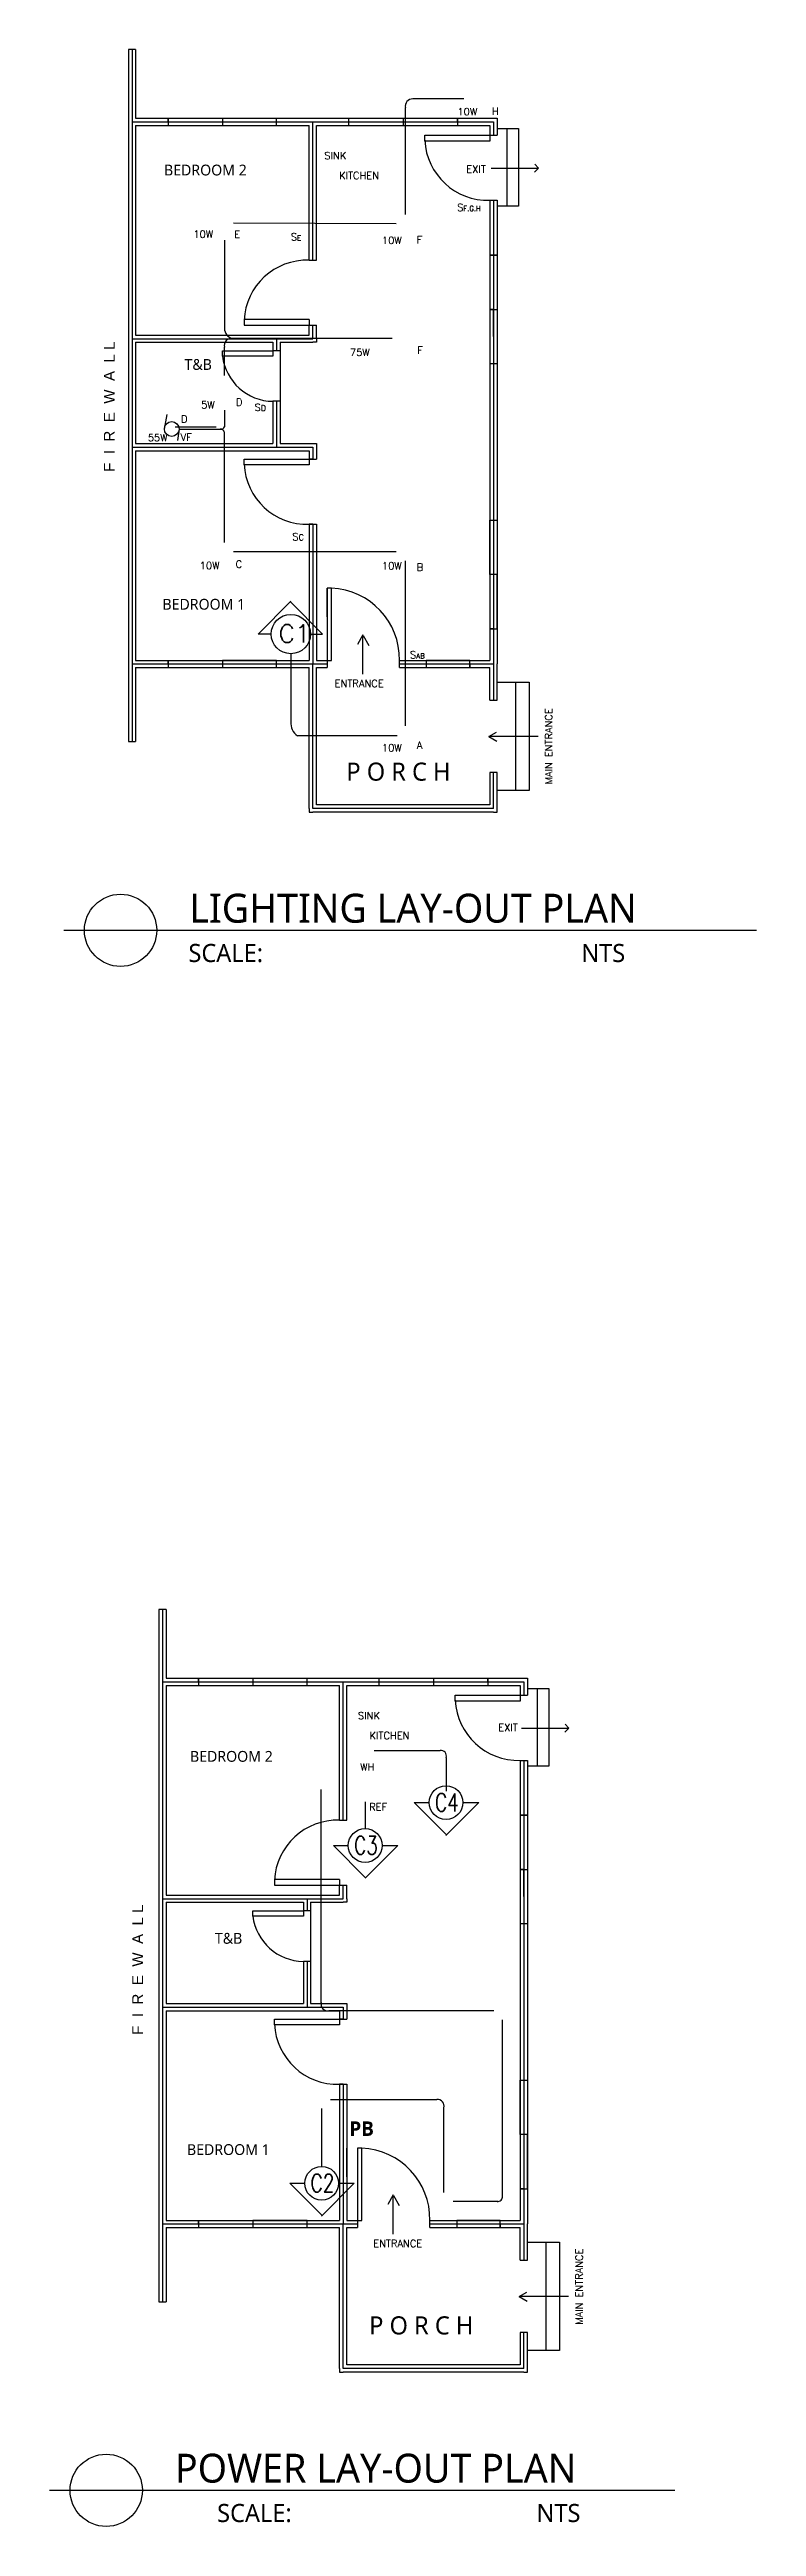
# Model space of a CAD drawing. Header units: millimetres. Extents: x 18078 to 182092, y 10648 to 75430.
# Drawn here: x 139165 to 148944, y 10648 to 44914 of the extents above; entities that cross this region are included whole.
import ezdxf

# ---------------------------------------------------------------- set-up
doc = ezdxf.new("R2010")
doc.units = ezdxf.units.MM
doc.layers.add('A-Roof-Slab', color=12, linetype='Continuous', lineweight=35)
doc.styles.add('Annotative', font='romans.shx')
doc.styles.add('Arch-Dim', font='romans.shx', dxfattribs={"width": 0.75})
doc.styles.add('RomanS', font='romans.shx')

msp = doc.modelspace()

# ---------------------------------------------------------------- texts
at = {"color": 0, "attachment_point": 1}
for s, insert, char_height, width, style in [('10W', (144808.8, 44104.9), 100, 1702.907, 'Annotative'), ('H', (145284.2, 44111), 100, 1702.907, 'Annotative'), ('SINK', (142967.4, 43496.3), 100, 1702.907, 'RomanS'), ('KITCHEN', (143170.9, 43221.2), 100, 1702.907, 'RomanS'), ('EXIT', (144930.6, 43309.8), 100, 1702.907, 'RomanS'), ('S{\\H0.7x;F.G.H} ', (144803.2, 42780.6), 100, 1702.907, 'RomanS'), ('10W', (141155.2, 42410.6), 100, 1702.907, 'RomanS'), ('E', (141719, 42407.9), 100, 1702.907, 'RomanS'), ('S{\\H0.7x;E }', (142503.3, 42372.5), 100, 1702.907, 'RomanS'), ('10W', (143763, 42325.7), 100, 1702.907, 'RomanS'), ('F', (144244.9, 42332.4), 100, 1702.907, 'RomanS'), ('F ', (144252.7, 40804.1), 100, 1702.907, 'Annotative'), ('75W', (143321.3, 40775.2), 100, 1702.907, 'Annotative'), ('D', (140985, 39852.7), 100, 1702.907, 'RomanS'), ('5W', (141261.9, 40049.4), 100, 1702.907, 'RomanS'), ('D ', (141745.2, 40085.8), 100, 1702.907, 'RomanS'), ('S{\\H0.8x;D}', (142002.4, 40014.1), 100, 1702.907, 'RomanS'), ('55W', (140524.5, 39595.5), 100, 1702.907, 'RomanS'), ('VF', (140979.5, 39600.7), 100, 1702.907, 'RomanS'), ('S{\\H0.83x;C} ', (142524.5, 38224.4), 100, 1702.907, 'RomanS'), ('10W', (141243.7, 37825.5), 100, 1702.907, 'RomanS'), ('C', (141740.1, 37844.5), 100, 1702.907, 'RomanS'), ('10W', (143763, 37822.4), 100, 1702.907, 'RomanS'), ('B', (144244.9, 37802.3), 100, 1702.907, 'RomanS'), ('C1', (142334.2, 36960), 250, 303.425, 'Annotative'), ('S{\\H0.7x;AB }', (144152.4, 36590.7), 100, 1702.907, 'Annotative'), ('ENTRANCE', (143110.4, 36194.4), 100, 1702.907, 'RomanS'), ('10W', (143763, 35305.1), 100, 1702.907, 'Annotative'), ('A', (144244.9, 35339.7), 100, 1702.907, 'Annotative'), ('SINK', (143432.4, 21914.8), 100, 307.787, 'RomanS'), ('KITCHEN', (143591.5, 21639.7), 100, 1702.907, 'RomanS'), ('EXIT', (145371.9, 21752.3), 100, 1702.907, 'RomanS'), ('WH', (143462.5, 21204.2), 100, 1702.907, 'Annotative'), ('REF', (143587.6, 20653.4), 100, 1702.907, 'Annotative'), ('ENTRANCE', (143643.8, 14612.9), 100, 1702.907, 'RomanS')]:
    msp.add_mtext(s, dxfattribs=dict(at, insert=insert, char_height=char_height, width=width, style=style))
at = {"attachment_point": 1, "style": 'Annotative'}
for s, insert, char_height, width in [('{\\fSegoe UI Black|b0|i0|c0|p34;BEDROOM 2}', (140749, 43322.2), 150, 1390.131), ('{\\fSegoe UI Black|b0|i0|c0|p34;T&B}', (141032.7, 40632.7, 300), 150, 1390.131), ('{\\fSegoe UI Black|b0|i0|c0|p34;BEDROOM 1}', (140727.1, 37315.2), 150, 1577), ('{\\fSegoe UI Black|b0|i0|c0|p34;P O R C H}', (143272.2, 35049.9), 250, 1854), ('{\\fSegoe UI Black|b0|i0|c0|p34;LIGHTING LAY-OUT PLAN}', (141098.1, 33235.9, 300), 400, 8520.966), ('{\\fSegoe UI Emoji|b0|i0|c0|p34;SCALE:                                                    NTS}', (141087.3, 32541, 300), 250, 7525.858), ('{\\fSegoe UI Black|b0|i0|c0|p34;BEDROOM 2}', (141108.6, 21376.8), 150, 1390.131), ('{\\fSegoe UI Black|b0|i0|c0|p34;T&B}', (141453.3, 18859.4, 300), 150, 1390.131), ('{\\fSegoe UI Black|b0|i0|c0|p34;BEDROOM 1}', (141066.8, 15937), 150, 1577), ('{\\fSegoe UI Black|b0|i0|c0|p34;P O R C H}', (143587.4, 13554.9), 250, 1854), ('{\\fSegoe UI Black|b0|i0|c0|p34;POWER LAY-OUT PLAN}', (140899.2, 11654.5, 300), 400, 7201.709), ('{\\fSegoe UI Emoji|b0|i0|c0|p34;SCALE:                                        NTS}', (141483.9, 10959.5, 300), 250, 6212.367)]:
    msp.add_mtext(s, dxfattribs=dict(at, insert=insert, char_height=char_height, width=width))
at = {"color": 0, "char_height": 100, "width": 1702.907, "attachment_point": 1, "rotation": 90, "style": 'RomanS'}
for insert in [(146020.4, 34747.2), (146441, 13437.8)]:
    msp.add_mtext('MAIN ENTRANCE ', dxfattribs=dict(at, insert=insert))
at = {"color": 0, "char_height": 250, "attachment_point": 1, "style": 'Arch-Dim'}
for s, insert in [('C4', (144497.6, 20789.4)), ('C3', (143378.7, 20196.1)), ('C2', (142776.2, 15522.9))]:
    msp.add_mtext_dynamic_manual_height_columns(s, width=303.425, gutter_width=1250, heights=[0], dxfattribs=dict(at, insert=insert))
at = {"color": 0, "ltscale": 5, "insert": (143313.5, 16251.7), "char_height": 200, "width": 1702.907, "attachment_point": 1, "style": 'Annotative'}
msp.add_mtext('{\\fSegoe UI Semibold|b0|i0|c0|p34;PB}', dxfattribs=at)
at = {"layer": 'A-Roof-Slab', "color": 7, "lineweight": -2, "char_height": 150, "attachment_point": 1, "rotation": 90, "style": 'RomanS'}
for insert in [(139917.2, 39071.5), (140309.9, 17449.4)]:
    msp.add_mtext_dynamic_manual_height_columns('{\\fSwis721 Blk BT|b0|i0|c0|p34;\\C9;\\c13289671;F  I  R  E  W  A  L L}', width=2187.825, gutter_width=1250, heights=[198.3], dxfattribs=dict(at, insert=insert))

# ---------------------------------------------------------------- linework, layer by layer
for p, q in [((140256.5, 44914.5), (140256.5, 35339.5)), ((140356.5, 44914.5), (140256.5, 44914.5)), ((140306.5, 44914.5), (140306.5, 35339.5)), ((140356.5, 44914.5), (140356.5, 43964.5)), ((140306.5, 43914.5), (145306.5, 43914.5)), ((140356.5, 43964.5), (145306.5, 43964.5)), ((140356.5, 43864.5), (140356.5, 40964.5)), ((140356.5, 43864.5), (142756.5, 43864.5)), ((142756.5, 42000.7), (142756.5, 43864.5)), ((142806.5, 42000.7), (142806.5, 43914.5)), ((142856.5, 43864.5), (145256.5, 43864.5)), ((142856.5, 42000.7), (142856.5, 43864.5)), ((145256.5, 43864.5), (145256.5, 43648.5)), ((145306.5, 43964.5), (145356.5, 43964.5)), ((145306.5, 43914.5), (145306.5, 43728.5)), ((145356.5, 43964.5), (145356.5, 43914.5)), ((145356.5, 43914.5), (145356.5, 43728.5)), ((145356.5, 43914.5), (145356.5, 43728.5)), ((145256.5, 42828.5), (145256.5, 36464.5)), ((145306.5, 42828.5), (145306.5, 36414.5)), ((145356.5, 42828.5), (145356.5, 36414.5)), ((145356.5, 42828.5), (145356.5, 36414.5)), ((140306.5, 40914.5), (142806.5, 40914.5)), ((140356.5, 40964.5), (142756.5, 40964.5)), ((140356.5, 40864.5), (140356.5, 39464.5)), ((140356.5, 40864.5), (142256.5, 40864.5)), ((142256.5, 40864.5), (142256.5, 40747.7)), ((142306.5, 40914.5), (142306.5, 40747.7)), ((142356.5, 40864.5), (142806.5, 40864.5)), ((142356.5, 40864.5), (142356.5, 40747.7)), ((142756.5, 40964.5), (142756.5, 41100.7)), ((142806.5, 40914.5), (142806.5, 41100.7)), ((142856.5, 40864.5), (142806.5, 40864.5)), ((142856.5, 40914.5), (142856.5, 41100.7)), ((142856.5, 40914.5), (142856.5, 40864.5)), ((142256.5, 40047.7), (142256.5, 39464.5)), ((142306.5, 40047.7), (142306.5, 39414.5)), ((142356.5, 40047.7), (142356.5, 39464.5)), ((140306.5, 39414.5), (142806.5, 39414.5)), ((140356.5, 39464.5), (142256.5, 39464.5)), ((142356.5, 39464.5), (142806.5, 39464.5)), ((142806.5, 39464.5), (142856.5, 39464.5)), ((142806.5, 39414.5), (142806.5, 39247.7)), ((142856.5, 39464.5), (142856.5, 39414.5)), ((142856.5, 39414.5), (142856.5, 39247.7)), ((140356.5, 39364.5), (140356.5, 36464.5)), ((140356.5, 39364.5), (142756.5, 39364.5)), ((142756.5, 39364.5), (142756.5, 39247.7)), ((142756.5, 38347.7), (142756.5, 36464.5)), ((142806.5, 38347.7), (142806.5, 36414.5)), ((142856.5, 38347.7), (142856.5, 36464.5)), ((140306.5, 36414.5), (143006.5, 36414.5)), ((140356.5, 36464.5), (142756.5, 36464.5)), ((140356.5, 36364.5), (140356.5, 35339.5)), ((140356.5, 36364.5), (142756.5, 36364.5)), ((142756.5, 34414.5), (142756.5, 36364.5)), ((142806.5, 34414.5), (142806.5, 36414.5)), ((142856.5, 36464.5), (143064.7, 36464.5)), ((142856.5, 36364.5), (143006.5, 36364.5)), ((142856.5, 34464.5), (142856.5, 36364.5)), ((144006.5, 36464.5), (145256.5, 36464.5)), ((144006.5, 36414.5), (145306.5, 36414.5)), ((144006.5, 36364.5), (145256.5, 36364.5)), ((140256.5, 35339.5), (140356.5, 35339.5)), ((142756.5, 34414.5), (142756.5, 34364.5)), ((142756.5, 34364.5), (142806.5, 34364.5)), ((145306.5, 34414.5), (142806.5, 34414.5)), ((145306.5, 34364.5), (142806.5, 34364.5)), ((145256.5, 34464.5), (142856.5, 34464.5)), ((145306.5, 34364.5), (145356.5, 34364.5)), ((145356.5, 34364.5), (145356.5, 34414.5)), ((139364.3, 32729.8), (148944.3, 32729.8)), ((140677.1, 23333), (140677.1, 13758)), ((140777.1, 23333), (140677.1, 23333)), ((140727.1, 23333), (140727.1, 13758)), ((140777.1, 23333), (140777.1, 22383)), ((140727.1, 22333), (145727.1, 22333)), ((140777.1, 22383), (145727.1, 22383)), ((140777.1, 22283), (140777.1, 19383)), ((140777.1, 22283), (143177.1, 22283)), ((143177.1, 20419.3), (143177.1, 22283)), ((143227.1, 20419.3), (143227.1, 22333)), ((143277.1, 22283), (145677.1, 22283)), ((143277.1, 20419.3), (143277.1, 22283)), ((145677.1, 22283), (145677.1, 22067)), ((145727.1, 22383), (145777.1, 22383)), ((145727.1, 22333), (145727.1, 22147)), ((145777.1, 22383), (145777.1, 22333)), ((145777.1, 22333), (145777.1, 22147)), ((145777.1, 22333), (145777.1, 22147)), ((145677.1, 21247), (145677.1, 14883)), ((145727.1, 21247), (145727.1, 14833)), ((145777.1, 21247), (145777.1, 14833)), ((145777.1, 21247), (145777.1, 14833)), ((140727.1, 19333), (143227.1, 19333)), ((140777.1, 19383), (143177.1, 19383)), ((140777.1, 19283), (140777.1, 17883)), ((140777.1, 19283), (142677.1, 19283)), ((142677.1, 19283), (142677.1, 19166.2)), ((142727.1, 19333), (142727.1, 19166.2)), ((142777.1, 19283), (143227.1, 19283)), ((142777.1, 19283), (142777.1, 19166.2)), ((143177.1, 19383), (143177.1, 19519.3)), ((143227.1, 19333), (143227.1, 19519.3)), ((143277.1, 19283), (143227.1, 19283)), ((143277.1, 19333), (143277.1, 19519.3)), ((143277.1, 19333), (143277.1, 19283)), ((142677.1, 18466.2), (142677.1, 17883)), ((142727.1, 18466.2), (142727.1, 17833)), ((142777.1, 18466.2), (142777.1, 17883)), ((140727.1, 17833), (143227.1, 17833)), ((140777.1, 17883), (142677.1, 17883)), ((142777.1, 17883), (143227.1, 17883)), ((143227.1, 17883), (143277.1, 17883)), ((143227.1, 17833), (143227.1, 17666.2)), ((143277.1, 17883), (143277.1, 17833)), ((143277.1, 17833), (143277.1, 17666.2)), ((140777.1, 17783), (140777.1, 14883)), ((140777.1, 17783), (143177.1, 17783)), ((143177.1, 17783), (143177.1, 17666.2)), ((143177.1, 16766.2), (143177.1, 14883)), ((143227.1, 16766.2), (143227.1, 14833)), ((143277.1, 16766.2), (143277.1, 14883)), ((140727.1, 14833), (143427.2, 14833)), ((140777.1, 14883), (143177.1, 14883)), ((140777.1, 14783), (140777.1, 13758)), ((140777.1, 14783), (143177.1, 14783)), ((143177.1, 12833), (143177.1, 14783)), ((143227.1, 12833), (143227.1, 14833)), ((143277.1, 14883), (143485.3, 14883)), ((143277.1, 14783), (143427.2, 14783)), ((143277.1, 12883), (143277.1, 14783)), ((144427.2, 14883), (145677.1, 14883)), ((144427.2, 14833), (145727.1, 14833)), ((144427.2, 14783), (145677.1, 14783)), ((140677.1, 13758), (140777.1, 13758)), ((143177.1, 12833), (143177.1, 12783)), ((143177.1, 12783), (143227.1, 12783)), ((145727.1, 12833), (143227.1, 12833)), ((145727.1, 12783), (143227.1, 12783)), ((145677.1, 12883), (143277.1, 12883)), ((145727.1, 12783), (145777.1, 12783)), ((145777.1, 12783), (145777.1, 12833)), ((139165.4, 11148.3), (147813.8, 11148.3))]:
    msp.add_line(p, q)
at = {"color": 0}
for p, q in [((144895.7, 44231.8), (144188.6, 44231.8)), ((140806.5, 43914.5), (140806.5, 43964.5)), ((140806.5, 43964.5), (140806.5, 43864.5)), ((141556.5, 43964.5), (141556.5, 43864.5)), ((142306.5, 43864.5), (142306.5, 43964.5)), ((143306.5, 43864.5), (143306.5, 43964.5)), ((144056.5, 43964.5), (144056.5, 43864.5)), ((144087.5, 42632.2), (144087.5, 44110.7)), ((144806.5, 43914.5), (144806.5, 43964.5)), ((144806.5, 43964.5), (144806.5, 43864.5)), ((144356.5, 43648.5), (144356.5, 43728.5)), ((144356.5, 43728.5), (145256.5, 43728.5)), ((145256.5, 43648.5), (144356.5, 43648.5)), ((145256.5, 43728.5), (145256.5, 43648.5)), ((145256.5, 43728.5), (145356.5, 43728.5)), ((145356.5, 43824.4), (145651.3, 43824.4)), ((145494.9, 42748.5), (145494.9, 43824.4)), ((145651.3, 43824.4), (145651.3, 42748.5)), ((145273, 43273.9), (145927.6, 43273.9)), ((145927.6, 43273.9), (145873.1, 43219.4)), ((145878.6, 43327.1), (145927.6, 43273.9)), ((141711.4, 42516.9), (143960.5, 42505.8)), ((145256.5, 42828.5), (145356.5, 42828.5)), ((145651.3, 42748.5), (145356.5, 42748.5)), ((141584.4, 42277.4), (141584.4, 41055.5)), ((142756.5, 42000.7), (142856.5, 42000.7)), ((145356.5, 42068.7), (145256.5, 42068.7)), ((145256.5, 42068.7), (145356.5, 42068.7)), ((142756.5, 41180.7), (141856.5, 41180.7)), ((141856.5, 41168.9), (141856.5, 41100.7)), ((142756.5, 41180.7), (142756.5, 41100.7)), ((145306.5, 41318.7), (145256.5, 41318.7)), ((145256.5, 41318.7), (145356.5, 41318.7)), ((145306.5, 40943.7), (145306.5, 41318.7)), ((145356.5, 41318.7), (145356.5, 40568.7)), ((141584.4, 40404.5), (141584.4, 40795.6)), ((143907.1, 40915.8), (141699.2, 40915.8)), ((141856.5, 41100.7), (142756.5, 41100.7)), ((141856.5, 41100.7), (142756.5, 41100.7)), ((142756.5, 41100.7), (142856.5, 41100.7)), ((141556.5, 40672.7), (141556.5, 40747.7)), ((141556.5, 40747.7), (142256.5, 40747.7)), ((142256.5, 40672.7), (141556.5, 40672.7)), ((142356.5, 40747.7), (142256.5, 40747.7)), ((142256.5, 40747.7), (142256.5, 40672.7)), ((142356.5, 40747.7), (142356.5, 40047.7)), ((145356.5, 40568.7), (145256.5, 40568.7)), ((140754.3, 39664.8), (140790.5, 39865.8)), ((141584.4, 39925.5), (141584.4, 39697.2)), ((142356.5, 40047.7), (142256.5, 40047.7)), ((140904.8, 39692.7), (141472, 39692.7)), ((140958.1, 39664.8), (140933.3, 39507)), ((140958.1, 39664.8), (141529.4, 39664.8)), ((141584.4, 38094.1), (141584.4, 39608)), ((141856.5, 39167.7), (141856.5, 39247.7)), ((141856.5, 39247.7), (142756.5, 39247.7)), ((142756.5, 39167.7), (141856.5, 39167.7)), ((142806.5, 39247.7), (142756.5, 39247.7)), ((142756.5, 39247.7), (142856.5, 39247.7)), ((142756.5, 39247.7), (142756.5, 39167.7)), ((145256.5, 37652.5), (145256.5, 38402.5)), ((145256.5, 38402.5), (145356.5, 38402.5)), ((142806.5, 38347.7), (142756.5, 38347.7)), ((142756.5, 38347.7), (142856.5, 38347.7)), ((143960.5, 37967.1), (141711.4, 37967.1)), ((144087.5, 35557.9), (144087.5, 37840.1)), ((143064.7, 37464.5), (143006.5, 37464.5)), ((143006.5, 37464.5), (143006.5, 36464.5)), ((143006.5, 37064.5), (143006.5, 37464.5)), ((143064.7, 36464.5), (143064.7, 37464.5)), ((145356.5, 37652.5), (145256.5, 37652.5)), ((145356.5, 36902.5), (145356.5, 37652.5)), ((142050.8, 36828.1), (142504.2, 37281.5)), ((142943.2, 36828.1), (142497, 37274.3)), ((142231.3, 36828.1), (142050.8, 36828.1)), ((142774.8, 36828.1), (142943.2, 36828.1)), ((143499.6, 36816.3), (143423.8, 36685)), ((143499.6, 36274.6), (143499.6, 36816.3)), ((143504.2, 36807.2), (143582.2, 36672)), ((145306.5, 36902.5), (145256.5, 36902.5)), ((145256.5, 36902.5), (145356.5, 36902.5)), ((140806.5, 36414.5), (140806.5, 36464.5)), ((140806.5, 36464.5), (140806.5, 36364.5)), ((140806.5, 36364.5), (142306.5, 36364.5)), ((142306.5, 36464.5), (141556.5, 36464.5)), ((141556.5, 36464.5), (141556.5, 36364.5)), ((142306.5, 36364.5), (142306.5, 36464.5)), ((142503, 36556.3), (142503, 35614.2)), ((143006.5, 36464.5), (143006.5, 36364.5)), ((144006.5, 36364.5), (144006.5, 36464.5)), ((144977.5, 36464.5), (144377.5, 36464.5)), ((144377.5, 36464.5), (144377.5, 36364.5)), ((144977.5, 36364.5), (144977.5, 36464.5)), ((144977.5, 36414.5), (144977.5, 36364.5)), ((145256.5, 35914.5), (145256.5, 36364.5)), ((145306.5, 36414.5), (145306.5, 35914.5)), ((145356.5, 35914.5), (145356.5, 36414.5)), ((145356.5, 36164.5), (145610.5, 36164.5)), ((145610.5, 36164.5), (145610.5, 34664.5)), ((145610.5, 36164.5), (145799.7, 36164.5)), ((145799.7, 36164.5), (145799.7, 34664.5)), ((145256.5, 35914.5), (145356.5, 35914.5)), ((143972.6, 35421.8), (142593.7, 35420.2)), ((145241.8, 35410.2), (145349.3, 35472.3)), ((145923.9, 35410.2), (145241.8, 35410.2)), ((145241.8, 35410.2), (145351.4, 35346.9)), ((145356.5, 34914.5), (145256.5, 34914.5)), ((145256.5, 34914.5), (145256.5, 34464.5)), ((145306.5, 34414.5), (145306.5, 34914.5)), ((145356.5, 34364.5), (145356.5, 34914.5)), ((145799.7, 34664.5), (145356.5, 34664.5)), ((145710.5, 34664.5), (145610.5, 34664.5)), ((141227.1, 22333), (141227.1, 22383)), ((141227.1, 22383), (141227.1, 22283)), ((141977.1, 22383), (141977.1, 22283)), ((142727.1, 22283), (142727.1, 22383)), ((143727.1, 22283), (143727.1, 22383)), ((144477.1, 22383), (144477.1, 22283)), ((145227.1, 22333), (145227.1, 22383)), ((145227.1, 22383), (145227.1, 22283)), ((144777.1, 22067), (144777.1, 22147)), ((144777.1, 22147), (145677.1, 22147)), ((145677.1, 22067), (144777.1, 22067)), ((145677.1, 22147), (145677.1, 22067)), ((145677.1, 22147), (145777.1, 22147)), ((145777.1, 22243), (146071.9, 22243)), ((145915.5, 21167), (145915.5, 22243)), ((146071.9, 22243), (146071.9, 21167)), ((145693.6, 21692.4), (146348.2, 21692.4)), ((146348.2, 21692.4), (146293.7, 21637.9)), ((146299.2, 21745.7), (146348.2, 21692.4)), ((143657.3, 21384.5), (144570.2, 21384.5)), ((144654, 21287.5), (144654, 20818.9)), ((145677.1, 21247), (145777.1, 21247)), ((146071.9, 21167), (145777.1, 21167)), ((142923.8, 17883), (142923.8, 20843.3)), ((143531.5, 20673.8), (143531.5, 20302.7)), ((144210.3, 20662.5), (144416.9, 20662.5)), ((144210.3, 20662.5), (144656.5, 20216.3)), ((145102.7, 20662.5), (144649.3, 20209)), ((144884, 20662.5), (145102.7, 20662.5)), ((143177.1, 20419.3), (143277.1, 20419.3)), ((145777.1, 20487.2), (145677.1, 20487.2)), ((145677.1, 20487.2), (145777.1, 20487.2)), ((143091.4, 20069.2), (143298, 20069.2)), ((143091.4, 20069.2), (143537.6, 19623)), ((143983.8, 20069.2), (143530.3, 19615.7)), ((143765, 20069.2), (143983.8, 20069.2)), ((143177.1, 19599.3), (142277.1, 19599.3)), ((142277.1, 19587.4), (142277.1, 19519.3)), ((143177.1, 19599.3), (143177.1, 19519.3)), ((145727.1, 19737.2), (145677.1, 19737.2)), ((145677.1, 19737.2), (145777.1, 19737.2)), ((145727.1, 19362.2), (145727.1, 19737.2)), ((145777.1, 19737.2), (145777.1, 18987.2)), ((142277.1, 19519.3), (143177.1, 19519.3)), ((142277.1, 19519.3), (143177.1, 19519.3)), ((143177.1, 19519.3), (143277.1, 19519.3)), ((141977.1, 19091.2), (141977.1, 19166.2)), ((141977.1, 19166.2), (142677.1, 19166.2)), ((142677.1, 19091.2), (141977.1, 19091.2)), ((142777.1, 19166.2), (142677.1, 19166.2)), ((142677.1, 19166.2), (142677.1, 19091.2)), ((142777.1, 19166.2), (142777.1, 18466.2)), ((145777.1, 18987.2), (145677.1, 18987.2)), ((142777.1, 18466.2), (142677.1, 18466.2)), ((142277.1, 17586.2), (142277.1, 17666.2)), ((142277.1, 17666.2), (143177.1, 17666.2)), ((143177.1, 17586.2), (142277.1, 17586.2)), ((145309.1, 17781.4), (143028.4, 17781.4)), ((143227.1, 17666.2), (143177.1, 17666.2)), ((143177.1, 17666.2), (143277.1, 17666.2)), ((143177.1, 17666.2), (143177.1, 17586.2)), ((145428.9, 17654.9), (145428.9, 15221.3)), ((145677.1, 16071), (145677.1, 16821)), ((145677.1, 16821), (145777.1, 16821)), ((143052.6, 16555.9), (144523.7, 16555.9)), ((143227.1, 16766.2), (143177.1, 16766.2)), ((143177.1, 16766.2), (143277.1, 16766.2)), ((142925.6, 16429.5), (142925.6, 15629.4)), ((144619.2, 15269.6), (144619.2, 16447.7)), ((143277.1, 15483.1), (143277.1, 15883)), ((143485.3, 15883), (143427.2, 15883)), ((143427.2, 15883), (143427.2, 14883)), ((143485.3, 14883), (143485.3, 15883)), ((145777.1, 16071), (145677.1, 16071)), ((145777.1, 15321), (145777.1, 16071)), ((142488.9, 15395.9), (142695.5, 15395.9)), ((142488.9, 15395.9), (142935.1, 14949.7)), ((143381.3, 15395.9), (142927.8, 14942.4)), ((143162.5, 15395.9), (143381.3, 15395.9)), ((143920.2, 15234.8), (143844.5, 15103.5)), ((143920.2, 14693.1), (143920.2, 15234.8)), ((143924.8, 15225.7), (144002.9, 15090.5)), ((145368.3, 15142.6), (144746.6, 15142.6)), ((145727.1, 15321), (145677.1, 15321)), ((145677.1, 15321), (145777.1, 15321)), ((141227.1, 14833), (141227.1, 14883)), ((141227.1, 14883), (141227.1, 14783)), ((141227.1, 14783), (142727.1, 14783)), ((142727.1, 14883), (141977.1, 14883)), ((141977.1, 14883), (141977.1, 14783)), ((142727.1, 14783), (142727.1, 14883)), ((143427.2, 14883), (143427.2, 14783)), ((144427.2, 14783), (144427.2, 14883)), ((145398.1, 14883), (144798.1, 14883)), ((144798.1, 14883), (144798.1, 14783)), ((145398.1, 14783), (145398.1, 14883)), ((145398.1, 14833), (145398.1, 14783)), ((145677.1, 14333), (145677.1, 14783)), ((145727.1, 14833), (145727.1, 14333)), ((145777.1, 14333), (145777.1, 14833)), ((145777.1, 14583), (146031.1, 14583)), ((146031.1, 14583), (146031.1, 13083)), ((146031.1, 14583), (146220.3, 14583)), ((146220.3, 14583), (146220.3, 13083)), ((145677.1, 14333), (145777.1, 14333)), ((145662.4, 13828.7), (145769.9, 13890.8)), ((146344.5, 13828.7), (145662.4, 13828.7)), ((145662.4, 13828.7), (145772, 13765.4)), ((145777.1, 13333), (145677.1, 13333)), ((145677.1, 13333), (145677.1, 12883)), ((145727.1, 12833), (145727.1, 13333)), ((145777.1, 12783), (145777.1, 13333)), ((146220.3, 13083), (145777.1, 13083)), ((146131.1, 13083), (146031.1, 13083))]:
    msp.add_line(p, q, dxfattribs=at)
for centre, radius in [((140856.2, 39664.8), 101.9), ((142503, 36828.1), 271.7), ((144650.5, 20662.5), 233.5), ((143531.5, 20069.2), 233.5), ((142929, 15395.9), 233.5)]:
    msp.add_circle(centre, radius, dxfattribs=at)
for centre in [(140148.1, 32729.8), (139949.3, 11148.3)]:
    msp.add_circle(centre, 500)
for centre, radius, start, end in [((144188.6, 44129.1), 102.7, 90, 190.33644), ((145228.4, 43701), 872.9, 182.66651, 271.84037), ((142728.4, 41128.3), 872.9, 88.15963, 177.33349), ((141680.1, 40819.2), 98.5, 78.81509, 193.84351), ((141726.8, 41055.5), 142.3, 180, 258.81509), ((142264.6, 40761.3), 713.6, 187.1288, 269.35053), ((141527.3, 39607.6), 57.2, 356.13326, 92.09778), ((141541.1, 39707.8), 44.6, 254.83083, 346.18059), ((142728.4, 39220.1), 872.9, 182.66651, 271.84037), ((143018.9, 36477.8), 987.8, 359.22805, 87.33978), ((145649.1, 22119.5), 872.9, 182.66651, 271.84037), ((144577.9, 21306.5), 78.4, 346.01995, 95.65636), ((143149.1, 19546.8), 872.9, 88.15963, 177.33349), ((142685.2, 19179.8), 713.6, 187.1288, 269.35053), ((143014.4, 17873.5), 93.2, 166.49975, 278.64744), ((143149.1, 17638.7), 872.9, 182.66651, 271.84037), ((144531.6, 16465.4), 90.8, 344.6448, 94.96191), ((143439.5, 14896.3), 987.8, 359.22805, 87.33978), ((145362.8, 15209.6), 67.2, 265.2826, 10.05789)]:
    msp.add_arc(centre, radius, start, end, dxfattribs=at)
msp.add_arc((142723.7, 35599.1), 221.1, 176.08432, 233.99466)

msp.set_redraw_order([(e.dxf.handle, doc.entitydb.next_handle()) for e in msp.query("TEXT MTEXT ATTDEF DIMENSION ARC_DIMENSION")])  # texts and dimensions are drawn at this point

doc.saveas('drawing.dxf')
